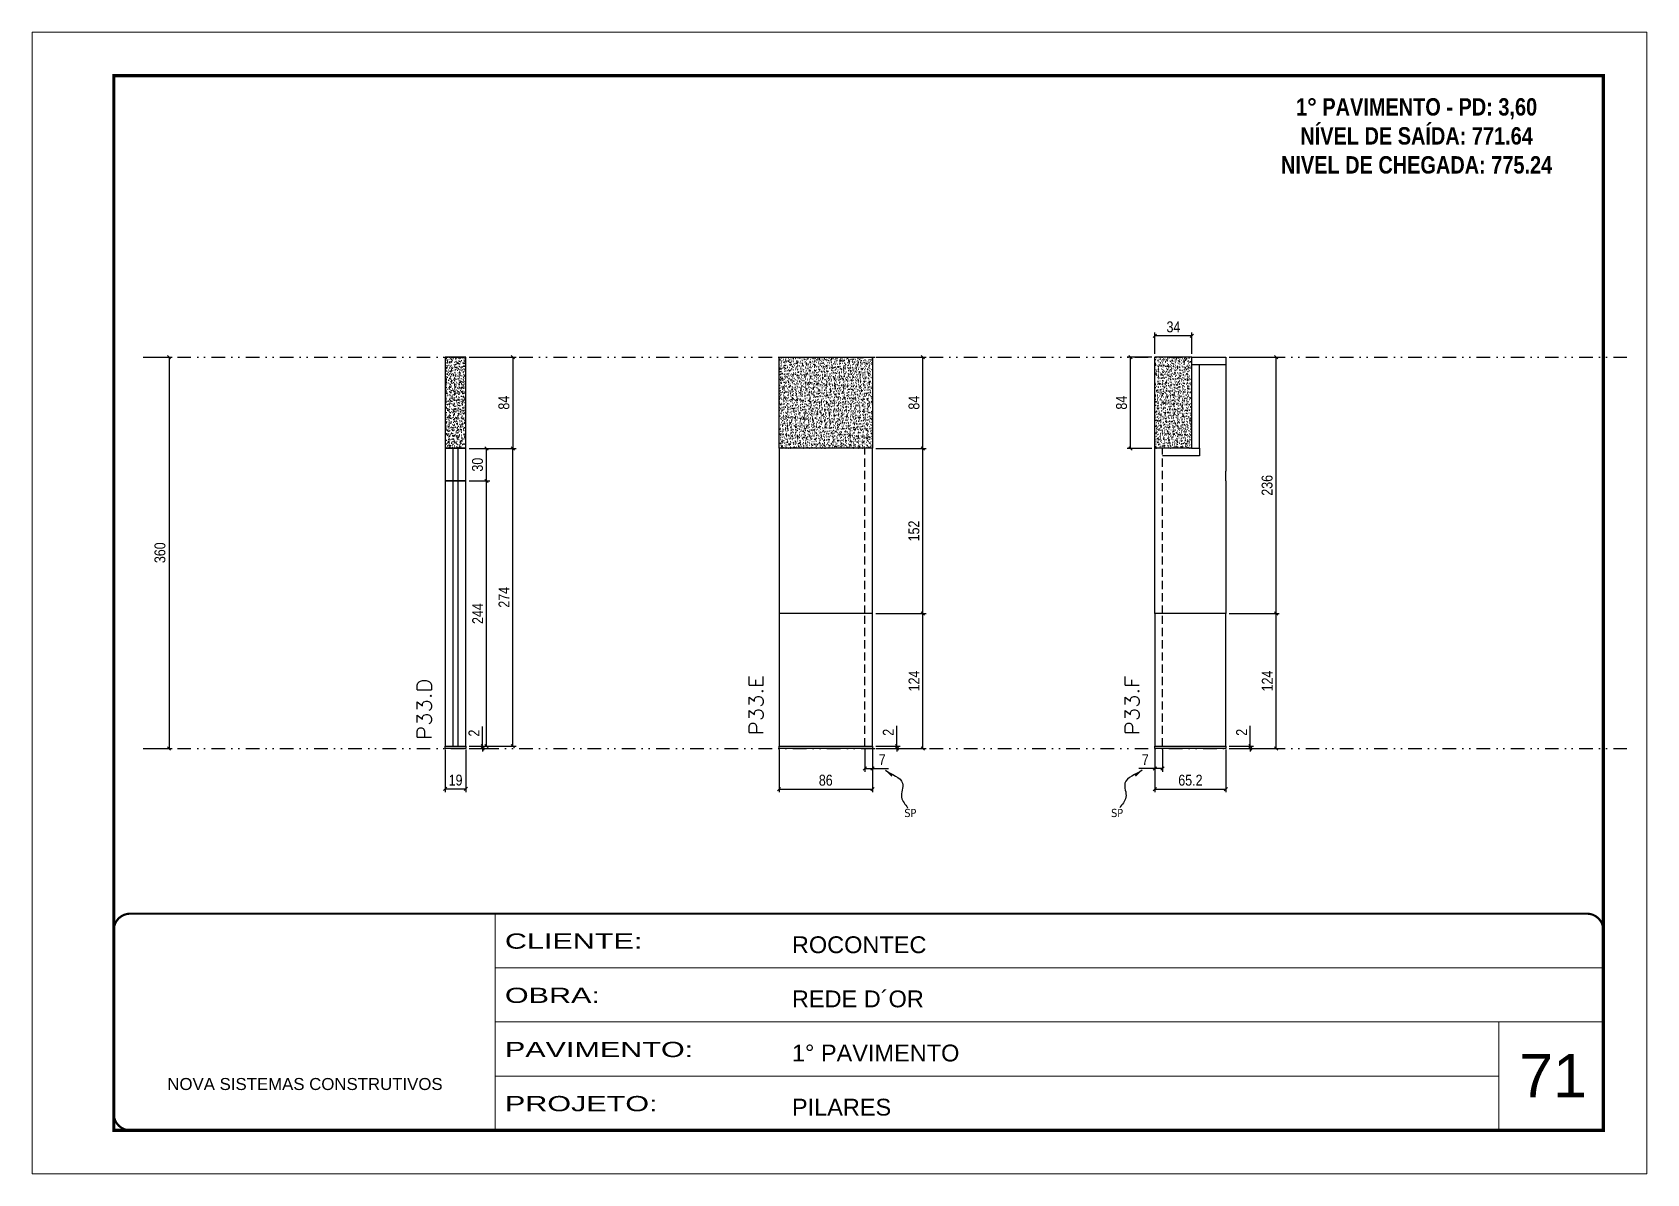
# Model space of a CAD drawing. Extents: x 2949 to 9203, y -16089 to 12527.
# Drawn here: x 6119 to 7604, y -8049 to -6999 of the extents above; entities that cross this region are included whole.
import ezdxf

# ---------------------------------------------------------------- set-up
doc = ezdxf.new("R2010")
doc.units = 0
for name, pattern in [('CONTINUO', [0]), ('DASHED', [0.75, 0.5, -0.25]), ('DIVIDE2', [0.625, 0.25, -0.125, 0, -0.125, 0, -0.125]), ('HIDDEN', [0.375, 0.25, -0.125])]:
    doc.linetypes.add(name, pattern=pattern)
for name, color, linetype, lineweight in [('CARIMBO', 255, 'Continuous', 9), ('Folhas', 255, 'Continuous', 9), ('SARRAFO DE PRESSAO', 251, 'DASHED', 9), ('Texto Seção', 7, 'Continuous', 15)]:
    doc.layers.add(name, color=color, linetype=linetype, lineweight=lineweight)
for name, color, linetype in [('COTA', 241, 'Continuous'), ('cotas', 4, 'Continuous'), ('NOMENCLATURA', 7, 'Continuous'), ('Nível', 160, 'Continuous'), ('Painéis', 200, 'Continuous'), ('SARR_2.2x7', 40, 'Continuous'), ('Sarrafo de Pressão', 42, 'HIDDEN'), ('texto', 7, 'Continuous')]:
    doc.layers.add(name, color=color, linetype=linetype)
doc.styles.add('ARIAL', font='arial.ttf')
doc.styles.add('COTA TECNICA', font='techl___.ttf', dxfattribs={"height": 10})
doc.styles.add('COTA TECNICA-50', font='techl___.ttf', dxfattribs={"height": 10})
doc.styles.add('REGUA-120', font='ROMANS.shx', dxfattribs={"height": 15})
doc.styles.add('ROMANC', font='techb___.ttf', dxfattribs={"height": 2.5})
doc.styles.get("Standard").update_dxf_attribs({"font": 'arial.ttf'})
doc.styles.add('Tecnologia', font='')
doc.styles.get('Tecnologia').set_extended_font_data('Forgotten Futurist')
doc.dimstyles.new('COTA PAINEL-50', dxfattribs={"dimtxt": 10, "dimasz": 3, "dimexe": 3, "dimexo": 3, "dimgap": 3, "dimtad": 1, "dimdec": 1, "dimzin": 12, "dimdsep": 46, "dimtxsty": 'COTA TECNICA-50', "dimblk1": 'OBLIQUE', "dimblk2": 'OBLIQUE', "dimsah": 1, "dimcen": 0.9, "dimclrd": 4, "dimclre": 4, "dimclrt": 240, "dimadec": 1, "dimazin": 3, "dimtfac": 1, "dimtdec": 1, "dimtmove": 0, "dimatfit": 3, "dimfxl": 1, "dimtolj": 1, "dimtzin": 12, "dimarcsym": 0})
doc.dimstyles.new('PAINEL', dxfattribs={"dimtxt": 10, "dimasz": 3, "dimexe": 3, "dimexo": 3, "dimgap": 3, "dimtad": 1, "dimdec": 1, "dimzin": 12, "dimdsep": 46, "dimtxsty": 'COTA TECNICA', "dimblk1": 'OBLIQUE', "dimblk2": 'OBLIQUE', "dimsah": 1, "dimcen": 0.9, "dimclrd": 4, "dimclre": 4, "dimclrt": 240, "dimadec": 1, "dimazin": 3, "dimtfac": 1, "dimtdec": 1, "dimtmove": 0, "dimatfit": 3, "dimfxl": 1, "dimtolj": 1, "dimtzin": 12, "dimarcsym": 0})
doc.dimstyles.get("Standard").update_dxf_attribs({"dimtxt": 0.18, "dimasz": 0.18, "dimexe": 0.18, "dimexo": 0.0625, "dimgap": 0.09, "dimtad": 0, "dimtih": 1, "dimtoh": 1, "dimdec": 4, "dimzin": 0, "dimdsep": 46, "dimtxsty": 'Standard', "dimcen": 0.09, "dimadec": 0, "dimazin": 0, "dimtfac": 1, "dimtdec": 4, "dimtofl": 0, "dimtmove": 0, "dimatfit": 3, "dimfxl": 1, "dimtolj": 1, "dimtzin": 0, "dimarcsym": 0})

msp = doc.modelspace()

# ---------------------------------------------------------------- texts
at = {"layer": 'CARIMBO', "style": 'ARIAL'}
msp.add_text('71', height=40, dxfattribs=at).set_placement((7486.89, -7978.9))
at = {"layer": 'NOMENCLATURA', "color": 2, "insert": (7392.36, -7032.98), "char_height": 16, "attachment_point": 2, "style": 'ROMANC'}
msp.add_mtext_dynamic_manual_height_columns('\\P1° PAVIMENTO - PD: 3,60\\PNÍVEL DE SAÍDA: 771.64\\PNIVEL DE CHEGADA: 775.24', width=300.2766, gutter_width=1, heights=[0], dxfattribs=at)
at = {"layer": 'texto', "color": 0, "char_height": 7.5, "attachment_point": 5}
for insert in [(6926.68, -7717.25), (7116.88, -7717.25)]:
    msp.add_mtext('{\\fTahoma|b0|i0|c0|p34;\\C4;SP}', dxfattribs=dict(at, insert=insert))
at = {"layer": 'Texto Seção', "style": 'REGUA-120', "width": 1.1}
for s, p in [('P33.D', (6486.14, -7649.86)), ('P33.E', (6791.44, -7645.7)), ('P33.F', (7137.19, -7645.7))]:
    msp.add_text(s, height=13, rotation=90, dxfattribs=at).set_placement(p)

# ---------------------------------------------------------------- blocks, each defined once
blk = doc.blocks.new('9999999999')
at = {"color": 30, "linetype": 'CONTINUO'}
for p, q in [((98564.6, 34230.2), (98564.6, 34429.4)), ((98564.6, 34379.6), (99584, 34379.6)), ((98564.6, 34329.8), (99488, 34329.8)), ((99584, 34329.8), (99488, 34329.8)), ((99488, 34329.8), (99488, 34230.2)), ((98564.6, 34280), (99488, 34280))]:
    blk.add_line(p, q, dxfattribs=at)
at = {"color": 30, "linetype": 'CONTINUO', "const_width": 2}
blk.add_lwpolyline([(99584, 34230.2), (99584, 34414.4, 0.414214), (99569, 34429.4), (98229, 34429.4, 0.414214), (98214, 34414.4), (98214, 34245.2, 0.414214), (98229, 34230.2), (99584, 34230.2)], format="xyb", dxfattribs=at)
at = {"layer": 'Folhas'}
blk.add_lwpolyline([(98139, 34190.2), (99624, 34190.2), (99624, 35240.2), (98139, 35240.2)], close=True, dxfattribs=at)
at = {"layer": 'Folhas', "color": 30, "const_width": 3}
blk.add_lwpolyline([(98214, 34230.2), (99584, 34230.2), (99584, 35200.2), (98214, 35200.2)], close=True, dxfattribs=at)
at = {"color": 7, "linetype": 'Continuous', "ltscale": 5, "style": 'ARIAL'}
for s, height, p in [('ROCONTEC', 15.48, (98837.7, 34393.1)), ('REDE D´OR', 15.48, (98837.7, 34343.3)), ('1° PAVIMENTO', 15.483, (98837.7, 34293.5)), ('NOVA SISTEMAS CONSTRUTIVOS', 11.059, (98263.2, 34267.2)), ('PILARES', 15.48, (98837.7, 34243.7))]:
    blk.add_text(s, height=height, dxfattribs=at).set_placement(p)
at = {"layer": 'Folhas', "color": 7, "style": 'Tecnologia', "width": 1.5}
for s, p in [('CLIENTE:', (98573.7, 34397.2)), ('OBRA:', (98573.7, 34347.3)), ('PAVIMENTO:', (98573.7, 34297.5)), ('PROJETO:', (98573.7, 34247.7))]:
    blk.add_text(s, height=14, dxfattribs=at).set_placement(p)
blk = doc.blocks.new('_Oblique')
at = {"color": 0, "linetype": 'ByBlock', "lineweight": -2}
blk.add_line((-0.5, -0.5), (0.5, 0.5), dxfattribs=at)
blk = doc.blocks.new('*D2762')
at = {"layer": 'cotas', "color": 4, "linetype": 'ByBlock', "lineweight": -2, "transparency": 16777216}
for p, q in [((6224, -7297.8), (6247.8, -7297.8)), ((6244.8, -7297.8), (6244.8, -7657.8)), ((6224, -7657.8), (6247.8, -7657.8))]:
    blk.add_line(p, q, dxfattribs=at)
at = {"layer": 'Defpoints', "color": 0, "linetype": 'ByBlock', "transparency": 16777216}
for p in [(6221, -7297.8), (6221, -7657.8), (6244.8, -7657.8)]:
    blk.add_point(p, dxfattribs=at)
at = {"layer": 'cotas', "color": 4, "linetype": 'ByBlock', "lineweight": -2, "transparency": 16777216, "xscale": 3, "yscale": 3, "zscale": 3}
for p, rotation in [((6244.8, -7297.8), 90), ((6244.8, -7657.8), 270)]:
    blk.add_blockref('_Oblique', p, dxfattribs=dict(at, rotation=rotation))
at = {"layer": 'cotas', "color": 240, "linetype": 'ByBlock', "transparency": 16777216, "insert": (6236.5, -7477.8), "char_height": 10, "attachment_point": 5, "rotation": 90, "style": 'COTA TECNICA'}
blk.add_mtext('\\A1;360', dxfattribs=at)
blk = doc.blocks.new('*D2734')
at = {"layer": 'COTA', "color": 4, "lineweight": -2, "transparency": 16777216}
for p, q in [((7151.7, -7658.8), (7151.7, -7698.2)), ((7216.9, -7658.8), (7216.9, -7698.2)), ((7151.7, -7695.2), (7216.9, -7695.2))]:
    blk.add_line(p, q, dxfattribs=at)
at = {"layer": 'Defpoints', "color": 0, "transparency": 16777216}
for p in [(7151.7, -7655.8), (7216.9, -7655.8), (7216.9, -7695.2)]:
    blk.add_point(p, dxfattribs=at)
at = {"layer": 'COTA', "color": 4, "lineweight": -2, "transparency": 16777216, "xscale": 3, "yscale": 3, "zscale": 3, "rotation": 180}
blk.add_blockref('_Oblique', (7151.7, -7695.2), dxfattribs=at)
at = {"layer": 'COTA', "color": 4, "lineweight": -2, "transparency": 16777216, "xscale": 3, "yscale": 3, "zscale": 3}
blk.add_blockref('_Oblique', (7216.9, -7695.2), dxfattribs=at)
at = {"layer": 'COTA', "color": 240, "transparency": 16777216, "insert": (7184.3, -7687.1), "char_height": 10, "attachment_point": 5, "style": 'COTA TECNICA'}
blk.add_mtext('\\A1;65.2', dxfattribs=at)
blk = doc.blocks.new('*D2735')
at = {"layer": 'COTA', "color": 4, "lineweight": -2, "transparency": 16777216}
for p, q in [((7219.9, -7297.8), (7266.1, -7297.8)), ((7263.1, -7533.8), (7263.1, -7297.8)), ((7219.9, -7533.8), (7266.1, -7533.8))]:
    blk.add_line(p, q, dxfattribs=at)
at = {"layer": 'Defpoints', "color": 0, "transparency": 16777216}
for p in [(7216.9, -7297.8), (7263.1, -7297.8), (7216.9, -7533.8)]:
    blk.add_point(p, dxfattribs=at)
at = {"layer": 'COTA', "color": 4, "lineweight": -2, "transparency": 16777216, "xscale": 3, "yscale": 3, "zscale": 3}
for p, rotation in [((7263.1, -7297.8), 90), ((7263.1, -7533.8), 270)]:
    blk.add_blockref('_Oblique', p, dxfattribs=dict(at, rotation=rotation))
at = {"layer": 'COTA', "color": 240, "transparency": 16777216, "insert": (7254.9, -7415.8), "char_height": 10, "attachment_point": 5, "rotation": 90, "style": 'COTA TECNICA'}
blk.add_mtext('\\A1;236', dxfattribs=at)
blk = doc.blocks.new('*D2736')
at = {"layer": 'COTA', "color": 4, "lineweight": -2, "transparency": 16777216}
for p, q in [((7151.7, -7660.8), (7151.7, -7679.3)), ((7158.7, -7658.8), (7158.7, -7679.3)), ((7151.7, -7676.3), (7136.9, -7676.3)), ((7158.7, -7676.3), (7151.7, -7676.3))]:
    blk.add_line(p, q, dxfattribs=at)
at = {"layer": 'Defpoints', "color": 0, "transparency": 16777216}
for p in [(7151.7, -7657.8), (7158.7, -7655.8), (7151.7, -7676.3)]:
    blk.add_point(p, dxfattribs=at)
at = {"layer": 'COTA', "color": 4, "lineweight": -2, "transparency": 16777216, "xscale": 3, "yscale": 3, "zscale": 3, "rotation": 180}
blk.add_blockref('_Oblique', (7151.7, -7676.3), dxfattribs=at)
at = {"layer": 'COTA', "color": 4, "lineweight": -2, "transparency": 16777216, "xscale": 3, "yscale": 3, "zscale": 3}
blk.add_blockref('_Oblique', (7158.7, -7676.3), dxfattribs=at)
at = {"layer": 'COTA', "color": 240, "transparency": 16777216, "insert": (7142.8, -7668.2), "char_height": 10, "attachment_point": 5, "style": 'COTA TECNICA-50'}
blk.add_mtext('\\A1;7', dxfattribs=at)
blk = doc.blocks.new('*D2737')
at = {"layer": 'COTA', "color": 4, "lineweight": -2, "transparency": 16777216}
for p, q in [((7219.9, -7533.8), (7266.1, -7533.8)), ((7263.1, -7657.8), (7263.1, -7533.8)), ((7219.9, -7657.8), (7266.1, -7657.8))]:
    blk.add_line(p, q, dxfattribs=at)
at = {"layer": 'Defpoints', "color": 0, "transparency": 16777216}
for p in [(7216.9, -7533.8), (7263.1, -7533.8), (7216.9, -7657.8)]:
    blk.add_point(p, dxfattribs=at)
at = {"layer": 'COTA', "color": 4, "lineweight": -2, "transparency": 16777216, "xscale": 3, "yscale": 3, "zscale": 3}
for p, rotation in [((7263.1, -7533.8), 90), ((7263.1, -7657.8), 270)]:
    blk.add_blockref('_Oblique', p, dxfattribs=dict(at, rotation=rotation))
at = {"layer": 'COTA', "color": 240, "transparency": 16777216, "insert": (7255, -7595.8), "char_height": 10, "attachment_point": 5, "rotation": 90, "style": 'COTA TECNICA-50'}
blk.add_mtext('\\A1;124', dxfattribs=at)
blk = doc.blocks.new('*D2738')
at = {"layer": 'COTA', "color": 4, "lineweight": -2, "transparency": 16777216}
for p, q in [((7239.4, -7655.8), (7239.4, -7637)), ((7219.9, -7655.8), (7242.4, -7655.8)), ((7219.9, -7657.8), (7242.4, -7657.8)), ((7239.4, -7657.8), (7239.4, -7655.8)), ((7239.4, -7657.8), (7239.4, -7660.8))]:
    blk.add_line(p, q, dxfattribs=at)
at = {"layer": 'Defpoints', "color": 0, "transparency": 16777216}
for p in [(7216.9, -7655.8), (7216.9, -7657.8), (7239.4, -7657.8)]:
    blk.add_point(p, dxfattribs=at)
at = {"layer": 'COTA', "color": 4, "lineweight": -2, "transparency": 16777216, "xscale": 3, "yscale": 3, "zscale": 3}
for p, rotation in [((7239.4, -7655.8), 270), ((7239.4, -7657.8), 90)]:
    blk.add_blockref('_Oblique', p, dxfattribs=dict(at, rotation=rotation))
at = {"layer": 'COTA', "color": 240, "transparency": 16777216, "insert": (7231.4, -7643), "char_height": 10, "attachment_point": 5, "rotation": 90, "style": 'COTA TECNICA-50'}
blk.add_mtext('\\A1;2', dxfattribs=at)
blk = doc.blocks.new('*D2739')
at = {"layer": 'COTA', "color": 4, "lineweight": -2, "transparency": 16777216}
for p, q in [((6805.9, -7658.8), (6805.9, -7698.2)), ((6891.9, -7658.8), (6891.9, -7698.2)), ((6805.9, -7695.2), (6891.9, -7695.2))]:
    blk.add_line(p, q, dxfattribs=at)
at = {"layer": 'Defpoints', "color": 0, "transparency": 16777216}
for p in [(6805.9, -7655.8), (6891.9, -7655.8), (6891.9, -7695.2)]:
    blk.add_point(p, dxfattribs=at)
at = {"layer": 'COTA', "color": 4, "lineweight": -2, "transparency": 16777216, "xscale": 3, "yscale": 3, "zscale": 3, "rotation": 180}
blk.add_blockref('_Oblique', (6805.9, -7695.2), dxfattribs=at)
at = {"layer": 'COTA', "color": 4, "lineweight": -2, "transparency": 16777216, "xscale": 3, "yscale": 3, "zscale": 3}
blk.add_blockref('_Oblique', (6891.9, -7695.2), dxfattribs=at)
at = {"layer": 'COTA', "color": 240, "transparency": 16777216, "insert": (6848.9, -7687.1), "char_height": 10, "attachment_point": 5, "style": 'COTA TECNICA'}
blk.add_mtext('\\A1;86', dxfattribs=at)
blk = doc.blocks.new('*D2740')
at = {"layer": 'COTA', "color": 4, "lineweight": -2, "transparency": 16777216}
for p, q in [((6884.9, -7658.8), (6884.9, -7679.3)), ((6891.9, -7660.8), (6891.9, -7679.3)), ((6884.9, -7676.3), (6891.9, -7676.3)), ((6891.9, -7676.3), (6906.6, -7676.3))]:
    blk.add_line(p, q, dxfattribs=at)
at = {"layer": 'Defpoints', "color": 0, "transparency": 16777216}
for p in [(6884.9, -7655.8), (6891.9, -7657.8), (6891.9, -7676.3)]:
    blk.add_point(p, dxfattribs=at)
at = {"layer": 'COTA', "color": 4, "lineweight": -2, "transparency": 16777216, "xscale": 3, "yscale": 3, "zscale": 3, "rotation": 180}
blk.add_blockref('_Oblique', (6884.9, -7676.3), dxfattribs=at)
at = {"layer": 'COTA', "color": 4, "lineweight": -2, "transparency": 16777216, "xscale": 3, "yscale": 3, "zscale": 3}
blk.add_blockref('_Oblique', (6891.9, -7676.3), dxfattribs=at)
at = {"layer": 'COTA', "color": 240, "transparency": 16777216, "insert": (6900.8, -7668.2), "char_height": 10, "attachment_point": 5, "style": 'COTA TECNICA-50'}
blk.add_mtext('\\A1;7', dxfattribs=at)
blk = doc.blocks.new('*D2741')
at = {"layer": 'COTA', "color": 4, "lineweight": -2, "transparency": 16777216}
for p, q in [((6894.9, -7533.8), (6941.1, -7533.8)), ((6938.1, -7657.8), (6938.1, -7533.8)), ((6894.9, -7657.8), (6941.1, -7657.8))]:
    blk.add_line(p, q, dxfattribs=at)
at = {"layer": 'Defpoints', "color": 0, "transparency": 16777216}
for p in [(6891.9, -7533.8), (6938.1, -7533.8), (6891.9, -7657.8)]:
    blk.add_point(p, dxfattribs=at)
at = {"layer": 'COTA', "color": 4, "lineweight": -2, "transparency": 16777216, "xscale": 3, "yscale": 3, "zscale": 3}
for p, rotation in [((6938.1, -7533.8), 90), ((6938.1, -7657.8), 270)]:
    blk.add_blockref('_Oblique', p, dxfattribs=dict(at, rotation=rotation))
at = {"layer": 'COTA', "color": 240, "transparency": 16777216, "insert": (6930.1, -7595.8), "char_height": 10, "attachment_point": 5, "rotation": 90, "style": 'COTA TECNICA-50'}
blk.add_mtext('\\A1;124', dxfattribs=at)
blk = doc.blocks.new('*D2742')
at = {"layer": 'COTA', "color": 4, "lineweight": -2, "transparency": 16777216}
for p, q in [((6914.4, -7655.8), (6914.4, -7637)), ((6894.9, -7655.8), (6917.4, -7655.8)), ((6894.9, -7657.8), (6917.4, -7657.8)), ((6914.4, -7657.8), (6914.4, -7655.8)), ((6914.4, -7657.8), (6914.4, -7660.8))]:
    blk.add_line(p, q, dxfattribs=at)
at = {"layer": 'Defpoints', "color": 0, "transparency": 16777216}
for p in [(6891.9, -7655.8), (6891.9, -7657.8), (6914.4, -7657.8)]:
    blk.add_point(p, dxfattribs=at)
at = {"layer": 'COTA', "color": 4, "lineweight": -2, "transparency": 16777216, "xscale": 3, "yscale": 3, "zscale": 3}
for p, rotation in [((6914.4, -7655.8), 270), ((6914.4, -7657.8), 90)]:
    blk.add_blockref('_Oblique', p, dxfattribs=dict(at, rotation=rotation))
at = {"layer": 'COTA', "color": 240, "transparency": 16777216, "insert": (6906.4, -7643), "char_height": 10, "attachment_point": 5, "rotation": 90, "style": 'COTA TECNICA-50'}
blk.add_mtext('\\A1;2', dxfattribs=at)
blk = doc.blocks.new('*D2743')
at = {"layer": 'COTA', "color": 4, "linetype": 'ByBlock', "lineweight": -2, "transparency": 16777216}
for p, q in [((7148.7, -7297.8), (7126.1, -7297.8)), ((7129.1, -7381.8), (7129.1, -7297.8)), ((7148.7, -7381.8), (7126.1, -7381.8))]:
    blk.add_line(p, q, dxfattribs=at)
at = {"layer": 'Defpoints', "color": 0, "linetype": 'ByBlock', "transparency": 16777216}
for p in [(7129.1, -7297.8), (7151.7, -7297.8), (7151.7, -7381.8)]:
    blk.add_point(p, dxfattribs=at)
at = {"layer": 'COTA', "color": 4, "linetype": 'ByBlock', "lineweight": -2, "transparency": 16777216, "xscale": 3, "yscale": 3, "zscale": 3}
for p, rotation in [((7129.1, -7297.8), 90), ((7129.1, -7381.8), 270)]:
    blk.add_blockref('_Oblique', p, dxfattribs=dict(at, rotation=rotation))
at = {"layer": 'COTA', "color": 240, "linetype": 'ByBlock', "transparency": 16777216, "insert": (7121, -7339.8), "char_height": 10, "attachment_point": 5, "rotation": 90, "style": 'COTA TECNICA'}
blk.add_mtext('\\A1;84', dxfattribs=at)
blk = doc.blocks.new('*D2746')
at = {"layer": 'COTA', "color": 4, "linetype": 'ByBlock', "lineweight": -2, "transparency": 16777216}
for p, q in [((6894.9, -7381.8), (6941.1, -7381.8)), ((6938.1, -7533.8), (6938.1, -7381.8)), ((6894.9, -7533.8), (6941.1, -7533.8))]:
    blk.add_line(p, q, dxfattribs=at)
at = {"layer": 'Defpoints', "color": 0, "linetype": 'ByBlock', "transparency": 16777216}
for p in [(6891.9, -7381.8), (6938.1, -7381.8), (6891.9, -7533.8)]:
    blk.add_point(p, dxfattribs=at)
at = {"layer": 'COTA', "color": 4, "linetype": 'ByBlock', "lineweight": -2, "transparency": 16777216, "xscale": 3, "yscale": 3, "zscale": 3}
for p, rotation in [((6938.1, -7381.8), 90), ((6938.1, -7533.8), 270)]:
    blk.add_blockref('_Oblique', p, dxfattribs=dict(at, rotation=rotation))
at = {"layer": 'COTA', "color": 240, "linetype": 'ByBlock', "transparency": 16777216, "insert": (6930, -7457.8), "char_height": 10, "attachment_point": 5, "rotation": 90, "style": 'COTA TECNICA'}
blk.add_mtext('\\A1;152', dxfattribs=at)
blk = doc.blocks.new('*D2763')
at = {"layer": 'COTA', "color": 4, "linetype": 'ByBlock', "lineweight": -2, "transparency": 16777216}
for p, q in [((7151.7, -7294.8), (7151.7, -7275.3)), ((7185.7, -7294.8), (7185.7, -7275.3)), ((7185.7, -7278.3), (7151.7, -7278.3))]:
    blk.add_line(p, q, dxfattribs=at)
at = {"layer": 'Defpoints', "color": 0, "linetype": 'ByBlock', "transparency": 16777216}
for p in [(7151.7, -7278.3), (7151.7, -7297.8), (7185.7, -7297.8)]:
    blk.add_point(p, dxfattribs=at)
at = {"layer": 'COTA', "color": 4, "linetype": 'ByBlock', "lineweight": -2, "transparency": 16777216, "xscale": 3, "yscale": 3, "zscale": 3, "rotation": 180}
blk.add_blockref('_Oblique', (7151.7, -7278.3), dxfattribs=at)
at = {"layer": 'COTA', "color": 4, "linetype": 'ByBlock', "lineweight": -2, "transparency": 16777216, "xscale": 3, "yscale": 3, "zscale": 3}
blk.add_blockref('_Oblique', (7185.7, -7278.3), dxfattribs=at)
at = {"layer": 'COTA', "color": 240, "linetype": 'ByBlock', "transparency": 16777216, "insert": (7168.7, -7270.1), "char_height": 10, "attachment_point": 5, "style": 'COTA TECNICA'}
blk.add_mtext('\\A1;34', dxfattribs=at)
blk = doc.blocks.new('*D2769')
at = {"layer": 'COTA', "color": 4, "lineweight": -2, "transparency": 16777216}
for p, q in [((6498.9, -7658.8), (6498.9, -7698.1)), ((6517.9, -7658.8), (6517.9, -7698.1)), ((6498.9, -7695.1), (6517.9, -7695.1))]:
    blk.add_line(p, q, dxfattribs=at)
at = {"layer": 'Defpoints', "color": 0, "transparency": 16777216}
for p in [(6498.9, -7655.8), (6517.9, -7655.8), (6517.9, -7695.1)]:
    blk.add_point(p, dxfattribs=at)
at = {"layer": 'COTA', "color": 4, "lineweight": -2, "transparency": 16777216, "xscale": 3, "yscale": 3, "zscale": 3, "rotation": 180}
blk.add_blockref('_Oblique', (6498.9, -7695.1), dxfattribs=at)
at = {"layer": 'COTA', "color": 4, "lineweight": -2, "transparency": 16777216, "xscale": 3, "yscale": 3, "zscale": 3}
blk.add_blockref('_Oblique', (6517.9, -7695.1), dxfattribs=at)
at = {"layer": 'COTA', "color": 240, "transparency": 16777216, "insert": (6508.4, -7687), "char_height": 10, "attachment_point": 5, "style": 'COTA TECNICA'}
blk.add_mtext('\\A1;19', dxfattribs=at)
blk = doc.blocks.new('*D2770')
at = {"layer": 'COTA', "color": 4, "lineweight": -2, "transparency": 16777216}
for p, q in [((6533.3, -7655.8), (6533.3, -7637.6)), ((6520.9, -7655.8), (6536.3, -7655.8)), ((6520.9, -7657.8), (6536.3, -7657.8)), ((6533.3, -7657.8), (6533.3, -7655.8)), ((6533.3, -7657.8), (6533.3, -7660.8))]:
    blk.add_line(p, q, dxfattribs=at)
at = {"layer": 'Defpoints', "color": 0, "transparency": 16777216}
for p in [(6517.9, -7655.8), (6517.9, -7657.8), (6533.3, -7655.8)]:
    blk.add_point(p, dxfattribs=at)
at = {"layer": 'COTA', "color": 4, "lineweight": -2, "transparency": 16777216, "xscale": 3, "yscale": 3, "zscale": 3}
for p, rotation in [((6533.3, -7655.8), 270), ((6533.3, -7657.8), 90)]:
    blk.add_blockref('_Oblique', p, dxfattribs=dict(at, rotation=rotation))
at = {"layer": 'COTA', "color": 240, "transparency": 16777216, "insert": (6525.3, -7643.7), "char_height": 10, "attachment_point": 5, "rotation": 90, "style": 'COTA TECNICA-50'}
blk.add_mtext('\\A1;2', dxfattribs=at)
blk = doc.blocks.new('*D2772')
at = {"layer": 'COTA', "color": 4, "linetype": 'ByBlock', "lineweight": -2, "transparency": 16777216}
for p, q in [((6520.9, -7297.8), (6564, -7297.8)), ((6561, -7297.8), (6561, -7381.8)), ((6520.9, -7381.8), (6564, -7381.8))]:
    blk.add_line(p, q, dxfattribs=at)
at = {"layer": 'Defpoints', "color": 0, "linetype": 'ByBlock', "transparency": 16777216}
for p in [(6517.9, -7297.8), (6517.9, -7381.8), (6561, -7381.8)]:
    blk.add_point(p, dxfattribs=at)
at = {"layer": 'COTA', "color": 4, "linetype": 'ByBlock', "lineweight": -2, "transparency": 16777216, "xscale": 3, "yscale": 3, "zscale": 3}
for p, rotation in [((6561, -7297.8), 90), ((6561, -7381.8), 270)]:
    blk.add_blockref('_Oblique', p, dxfattribs=dict(at, rotation=rotation))
at = {"layer": 'COTA', "color": 240, "linetype": 'ByBlock', "transparency": 16777216, "insert": (6552.9, -7339.8), "char_height": 10, "attachment_point": 5, "rotation": 90, "style": 'COTA TECNICA'}
blk.add_mtext('\\A1;84', dxfattribs=at)
blk = doc.blocks.new('*D2773')
at = {"layer": 'COTA', "color": 4, "linetype": 'ByBlock', "lineweight": -2, "transparency": 16777216}
for p, q in [((6520.9, -7381.8), (6564, -7381.8)), ((6561, -7655.8), (6561, -7381.8)), ((6520.9, -7655.8), (6564, -7655.8))]:
    blk.add_line(p, q, dxfattribs=at)
at = {"layer": 'Defpoints', "color": 0, "linetype": 'ByBlock', "transparency": 16777216}
for p in [(6517.9, -7381.8), (6561, -7381.8), (6517.9, -7655.8)]:
    blk.add_point(p, dxfattribs=at)
at = {"layer": 'COTA', "color": 4, "linetype": 'ByBlock', "lineweight": -2, "transparency": 16777216, "xscale": 3, "yscale": 3, "zscale": 3}
for p, rotation in [((6561, -7381.8), 90), ((6561, -7655.8), 270)]:
    blk.add_blockref('_Oblique', p, dxfattribs=dict(at, rotation=rotation))
at = {"layer": 'COTA', "color": 240, "linetype": 'ByBlock', "transparency": 16777216, "insert": (6552.9, -7518.8), "char_height": 10, "attachment_point": 5, "rotation": 90, "style": 'COTA TECNICA'}
blk.add_mtext('\\A1;274', dxfattribs=at)
blk = doc.blocks.new('*D2774')
at = {"layer": 'COTA', "color": 4, "linetype": 'ByBlock', "lineweight": -2, "transparency": 16777216}
for p, q in [((6520.9, -7411.8), (6539.8, -7411.8)), ((6536.8, -7655.8), (6536.8, -7411.8)), ((6520.9, -7655.8), (6539.8, -7655.8))]:
    blk.add_line(p, q, dxfattribs=at)
at = {"layer": 'Defpoints', "color": 0, "linetype": 'ByBlock', "transparency": 16777216}
for p in [(6517.9, -7411.8), (6536.8, -7411.8), (6517.9, -7655.8)]:
    blk.add_point(p, dxfattribs=at)
at = {"layer": 'COTA', "color": 4, "linetype": 'ByBlock', "lineweight": -2, "transparency": 16777216, "xscale": 3, "yscale": 3, "zscale": 3}
for p, rotation in [((6536.8, -7411.8), 90), ((6536.8, -7655.8), 270)]:
    blk.add_blockref('_Oblique', p, dxfattribs=dict(at, rotation=rotation))
at = {"layer": 'COTA', "color": 240, "linetype": 'ByBlock', "transparency": 16777216, "insert": (6528.7, -7533.8), "char_height": 10, "attachment_point": 5, "rotation": 90, "style": 'COTA TECNICA'}
blk.add_mtext('\\A1;244', dxfattribs=at)
blk = doc.blocks.new('*D2771')
at = {"layer": 'COTA', "color": 4, "linetype": 'ByBlock', "lineweight": -2, "transparency": 16777216}
for p, q in [((6520.9, -7381.8), (6539.8, -7381.8)), ((6536.8, -7411.8), (6536.8, -7381.8)), ((6520.9, -7411.8), (6539.8, -7411.8))]:
    blk.add_line(p, q, dxfattribs=at)
at = {"layer": 'Defpoints', "color": 0, "linetype": 'ByBlock', "transparency": 16777216}
for p in [(6517.9, -7381.8), (6536.8, -7381.8), (6517.9, -7411.8)]:
    blk.add_point(p, dxfattribs=at)
at = {"layer": 'COTA', "color": 4, "linetype": 'ByBlock', "lineweight": -2, "transparency": 16777216, "xscale": 3, "yscale": 3, "zscale": 3}
for p, rotation in [((6536.8, -7381.8), 90), ((6536.8, -7411.8), 270)]:
    blk.add_blockref('_Oblique', p, dxfattribs=dict(at, rotation=rotation))
at = {"layer": 'COTA', "color": 240, "linetype": 'ByBlock', "transparency": 16777216, "insert": (6528.6, -7396.8), "char_height": 10, "attachment_point": 5, "rotation": 90, "style": 'COTA TECNICA'}
blk.add_mtext('\\A1;30', dxfattribs=at)
blk = doc.blocks.new('*D2781')
at = {"layer": 'COTA', "color": 4, "lineweight": -2, "transparency": 16777216}
for p, q in [((6894.9, -7297.8), (6941.1, -7297.8)), ((6938.1, -7381.8), (6938.1, -7297.8)), ((6894.9, -7381.8), (6941.1, -7381.8))]:
    blk.add_line(p, q, dxfattribs=at)
at = {"layer": 'Defpoints', "color": 0, "transparency": 16777216}
for p in [(6891.9, -7297.8), (6938.1, -7297.8), (6891.9, -7381.8)]:
    blk.add_point(p, dxfattribs=at)
at = {"layer": 'COTA', "color": 4, "lineweight": -2, "transparency": 16777216, "xscale": 3, "yscale": 3, "zscale": 3}
for p, rotation in [((6938.1, -7297.8), 90), ((6938.1, -7381.8), 270)]:
    blk.add_blockref('_Oblique', p, dxfattribs=dict(at, rotation=rotation))
at = {"layer": 'COTA', "color": 240, "transparency": 16777216, "insert": (6930.1, -7339.8), "char_height": 10, "attachment_point": 5, "rotation": 90, "style": 'COTA TECNICA-50'}
blk.add_mtext('\\A1;84', dxfattribs=at)

# ---------------------------------------------------------------- dimensions: what is measured, and where the dimension line sits
at = {"layer": 'COTA', "linetype": 'ByBlock'}
for base, p1, p2, angle, picture, middle in [((7151.65, -7278.34), (7185.65, -7297.76), (7151.65, -7297.76), 180, '*D2763', (7168.65, -7270.12)), ((6560.99, -7381.76), (6517.91, -7297.76), (6517.91, -7381.76), 90, '*D2772', (6552.9, -7339.76)), ((7129.13, -7297.76), (7151.65, -7381.76), (7151.65, -7297.76), 90, '*D2743', (7121.03, -7339.76)), ((6560.99, -7381.76), (6517.91, -7655.76), (6517.91, -7381.76), 90, '*D2773', (6552.92, -7518.76)), ((6536.81, -7381.76), (6517.91, -7411.76), (6517.91, -7381.76), 90, '*D2771', (6528.59, -7396.76)), ((6938.15, -7381.76), (6891.91, -7533.76), (6891.91, -7381.76), 90, '*D2746', (6930.04, -7457.76)), ((6536.81, -7411.76), (6517.91, -7655.76), (6517.91, -7411.76), 90, '*D2774', (6528.74, -7533.76))]:
    dim = msp.add_linear_dim(base=base, p1=p1, p2=p2, angle=angle, dimstyle='PAINEL', dxfattribs=at)
    dim.commit()
    dim.dimension.update_dxf_attribs({"geometry": picture, "text_midpoint": middle})
at = {"layer": 'COTA'}
for base, p1, p2, angle, picture, middle in [((6938.15, -7297.76), (6891.91, -7381.76), (6891.91, -7297.76), 90, '*D2781', (6930.05, -7339.76)), ((6938.15, -7533.76), (6891.91, -7657.76), (6891.91, -7533.76), 90, '*D2741', (6930.07, -7595.76)), ((7263.09, -7533.76), (7216.85, -7657.76), (7216.85, -7533.76), 90, '*D2737', (7255.02, -7595.76)), ((7151.65, -7676.27), (7158.65, -7655.76), (7151.65, -7657.76), 180, '*D2736', (7142.79, -7668.2))]:
    dim = msp.add_linear_dim(base=base, p1=p1, p2=p2, angle=angle, dimstyle='COTA PAINEL-50', dxfattribs=at)
    dim.commit()
    dim.dimension.update_dxf_attribs({"geometry": picture, "text_midpoint": middle})
dim = msp.add_linear_dim(base=(7263.09, -7297.76), p1=(7216.85, -7533.76), p2=(7216.85, -7297.76), angle=90, dimstyle='PAINEL', override={"dimarcsym": 2}, dxfattribs=at)
dim.commit()
dim.dimension.update_dxf_attribs({"geometry": '*D2735', "text_midpoint": (7263.09, -7415.76), "dimtype": 160})
for base, p1, p2, picture, middle in [((6533.28, -7655.76), (6517.91, -7657.76), (6517.91, -7655.76), '*D2770', (6533.28, -7643.7)), ((6914.43, -7657.76), (6891.91, -7655.76), (6891.91, -7657.76), '*D2742', (6914.43, -7643.01)), ((7239.38, -7657.76), (7216.85, -7655.76), (7216.85, -7657.76), '*D2738', (7239.38, -7643.01))]:
    dim = msp.add_linear_dim(base=base, p1=p1, p2=p2, angle=90, dimstyle='COTA PAINEL-50', dxfattribs=at)
    dim.commit()
    dim.dimension.update_dxf_attribs({"geometry": picture, "text_midpoint": middle, "dimtype": 160})
for base, p1, p2, picture, middle in [((6517.91, -7695.1), (6498.91, -7655.76), (6517.91, -7655.76), '*D2769', (6508.41, -7687.02)), ((6891.91, -7695.21), (6805.91, -7655.76), (6891.91, -7655.76), '*D2739', (6848.91, -7687.09)), ((7216.85, -7695.21), (7151.65, -7655.76), (7216.85, -7655.76), '*D2734', (7184.25, -7687.1))]:
    dim = msp.add_linear_dim(base=base, p1=p1, p2=p2, dimstyle='PAINEL', override={"dimarcsym": 2}, dxfattribs=at)
    dim.commit()
    dim.dimension.update_dxf_attribs({"geometry": picture, "text_midpoint": middle})
dim = msp.add_linear_dim(base=(6891.91, -7676.27), p1=(6884.91, -7655.76), p2=(6891.91, -7657.76), dimstyle='COTA PAINEL-50', dxfattribs=at)
dim.commit()
dim.dimension.update_dxf_attribs({"geometry": '*D2740', "text_midpoint": (6900.77, -7668.2)})
at = {"layer": 'cotas', "linetype": 'ByBlock'}
dim = msp.add_linear_dim(base=(6244.75, -7657.76), p1=(6221.03, -7297.76), p2=(6221.03, -7657.76), angle=90, dimstyle='PAINEL', dxfattribs=at)
dim.commit()
dim.dimension.update_dxf_attribs({"geometry": '*D2762', "text_midpoint": (6244.75, -7477.76), "dimtype": 160})

# ---------------------------------------------------------------- hatches: boundary and pattern name
at = {"layer": 'COTA', "linetype": 'ByBlock'}
h = msp.add_hatch(dxfattribs=at)
h.set_pattern_fill('AR-CONC', color=256, scale=0.03)
h.set_pattern_definition([(50, (-125392.7452, -41107.6722), (5.46554007, -0.47817257), [0.5715, -6.2865]), (355, (-125392.745, -41107.672), (-1.05730264, 5.73170536), [0.4572, -5.02921753]), (100.4514447, (-125392.29, -41107.712), (4.40823741, 5.25353256), [0.48570026, -5.34270734]), (46.1842, (-125392.745, -41106.148), (8.13237123, -1.26126984), [0.85725, -9.42975]), (96.6355576, (-125392.0676, -41106.253), (7.122124, 7.42278374), [0.7285507, -8.01406824]), (351.184151, (-125392.745, -41106.148), (7.122124, 7.42278374), [0.685799, -7.54379196]), (21, (-125391.9832, -41106.5292), (4.54843174, -3.06795595), [0.5715, -6.2865]), (326, (-125391.983, -41106.529), (1.85406085, 5.52563898), [0.4572, -5.0292]), (71.451445, (-125391.604, -41106.785), (6.40249258, 2.45768307), [0.48570026, -5.34269813]), (37.5, (-125392.7452, -41107.6722), (0.092658098, 2.536651166), [0, -4.96824, 0, -5.1054, 0, -5.04825]), (7.5, (-125392.7452, -41107.6722), (2.004589875, 3.005417245), [0, -2.91084, 0, -4.85394, 0, -1.92405]), (327.5, (-125394.4445, -41107.6722), (4.067717855, -0.17186232), [0, -1.905, 0, -5.9436, 0, -7.8867]), (317.5, (-125395.2065, -41107.6722), (4.44387544, 0.76279473), [0, -2.4765, 0, -3.94716, 0, -5.6007])])
h.paths.add_polyline_path([(6517.91, -7297.76), (6498.91, -7297.76), (6498.91, -7381.76), (6517.91, -7381.76)])
h = msp.add_hatch(dxfattribs=at)
h.set_pattern_fill('AR-CONC', color=256, scale=0.03)
h.set_pattern_definition([(50, (2113.7343, -3964.769), (5.46554, -0.4781726), [0.5715, -6.2865]), (355, (2113.7343, -3964.769), (-1.0573026, 5.7317054), [0.4572, -5.0292175]), (100.45144, (2114.19, -3964.809), (4.4082374, 5.2535326), [0.4857003, -5.3427073]), (46.1842, (2113.734, -3963.245), (8.132371, -1.26127), [0.85725, -9.42975]), (96.63556, (2114.412, -3963.35), (7.122124, 7.422784), [0.728551, -8.014068]), (351.18415, (2113.734, -3963.245), (7.122124, 7.422784), [0.685799, -7.543792]), (21, (2114.4963, -3963.626), (4.5484317, -3.067956), [0.5715, -6.2865]), (326, (2114.4963, -3963.626), (1.854061, 5.525639), [0.4572, -5.0292]), (71.45144, (2114.8753, -3963.882), (6.4024926, 2.457683), [0.4857003, -5.342698]), (37.5, (2113.7343, -3964.7692), (0.0926581, 2.53665117), [0, -4.96824, 0, -5.1054, 0, -5.04825]), (7.5, (2113.7343, -3964.7692), (2.0045899, 3.0054172), [0, -2.91084, 0, -4.85394, 0, -1.92405]), (327.5, (2112.035, -3964.7692), (4.06771786, -0.1718623), [0, -1.905, 0, -5.9436, 0, -7.8867]), (317.5, (2111.273, -3964.7692), (4.4438754, 0.7627947), [0, -2.4765, 0, -3.94716, 0, -5.6007])])
h.paths.add_polyline_path([(6805.91, -7381.76), (6891.91, -7381.76), (6891.91, -7297.76), (6805.91, -7297.76)])
h = msp.add_hatch(dxfattribs=at)
h.set_pattern_fill('AR-CONC', color=256, scale=0.03)
h.set_pattern_definition([(50, (-124139.149, -36522.372), (5.46554007, -0.47817257), [0.5715, -6.2865]), (355, (-124139.149, -36522.372), (-1.05730264, 5.73170536), [0.4572, -5.02921753]), (100.4514447, (-124138.6937, -36522.4117), (4.40823741, 5.25353256), [0.48570026, -5.34270734]), (46.1842, (-124139.149, -36520.848), (8.13237123, -1.26126984), [0.85725, -9.42975]), (96.6355576, (-124138.4714, -36520.953), (7.122124, 7.42278374), [0.7285507, -8.01406824]), (351.184151, (-124139.149, -36520.848), (7.122124, 7.42278374), [0.685799, -7.54379196]), (21, (-124138.387, -36521.229), (4.54843174, -3.06795595), [0.5715, -6.2865]), (326, (-124138.387, -36521.229), (1.85406085, 5.52563898), [0.4572, -5.0292]), (71.451445, (-124138.008, -36521.4845), (6.40249258, 2.45768307), [0.48570026, -5.34269813]), (37.5, (-124139.1491, -36522.3718), (0.092658098, 2.536651166), [0, -4.96824, 0, -5.1054, 0, -5.04825]), (7.5, (-124139.149, -36522.3718), (2.004589875, 3.005417245), [0, -2.91084, 0, -4.85394, 0, -1.92405]), (327.5, (-124140.8484, -36522.3718), (4.067717855, -0.17186232), [0, -1.905, 0, -5.9436, 0, -7.8867]), (317.5, (-124141.6104, -36522.3718), (4.44387544, 0.76279473), [0, -2.4765, 0, -3.94716, 0, -5.6007])])
h.paths.add_polyline_path([(7151.65, -7297.76), (7185.65, -7297.76), (7185.65, -7381.76), (7151.65, -7381.76)])
h.paths.add_polyline_path([(7185.65, -7381.76), (7151.65, -7381.76)], flags=17)

# ---------------------------------------------------------------- linework, layer by layer
for p, q in [((6805.91, -7381.76), (6805.91, -7297.76)), ((6805.91, -7297.76), (6891.91, -7297.76)), ((6891.91, -7297.76), (6891.91, -7381.76)), ((7151.65, -7381.76), (7151.65, -7297.76)), ((7185.65, -7297.76), (7151.65, -7297.76))]:
    msp.add_line(p, q, dxfattribs=at)
msp.add_lwpolyline([(6498.91, -7381.76), (6517.91, -7381.76), (6517.91, -7297.76), (6498.91, -7297.76)], close=True, dxfattribs=at)
at = {"layer": 'Nível', "color": 4, "linetype": 'DIVIDE2', "ltscale": 50}
for p, q in [((6221.03, -7297.76), (7591.03, -7297.76)), ((6221.03, -7657.76), (7591.03, -7657.76))]:
    msp.add_line(p, q, dxfattribs=at)
at = {"layer": 'Painéis'}
for p, q in [((6891.91, -7297.76), (6891.91, -7297.76)), ((7185.65, -7381.76), (7185.65, -7297.76)), ((7185.65, -7297.76), (7216.85, -7297.76)), ((7216.85, -7297.76), (7216.85, -7402.76)), ((6805.91, -7381.76), (6805.91, -7533.76)), ((6891.91, -7381.76), (6805.91, -7381.76)), ((6891.91, -7533.76), (6891.91, -7381.76)), ((7151.65, -7402.76), (7151.65, -7381.76)), ((7185.65, -7381.76), (7151.65, -7381.76)), ((7151.65, -7411.76), (7151.65, -7402.76)), ((7216.85, -7411.76), (7216.85, -7402.76)), ((6517.91, -7411.76), (6498.91, -7411.76)), ((6498.91, -7411.76), (6498.91, -7655.76)), ((6498.91, -7411.76), (6517.91, -7411.76)), ((6517.91, -7655.76), (6517.91, -7411.76)), ((7151.65, -7533.76), (7151.65, -7411.76)), ((7216.85, -7411.76), (7216.85, -7533.76)), ((7216.85, -7533.76), (7151.65, -7533.76)), ((6498.91, -7655.76), (6517.91, -7655.76))]:
    msp.add_line(p, q, dxfattribs=at)
at = {"layer": 'Painéis', "linetype": 'ByBlock'}
for p, q in [((6517.91, -7381.76), (6498.91, -7381.76)), ((6498.91, -7381.76), (6498.91, -7411.76)), ((6517.91, -7411.76), (6517.91, -7381.76)), ((6498.91, -7411.76), (6517.91, -7411.76))]:
    msp.add_line(p, q, dxfattribs=at)
at = {"layer": 'Painéis'}
for points in [[(6805.91, -7655.76), (6891.91, -7655.76), (6891.91, -7533.76), (6805.91, -7533.76)], [(7151.65, -7655.76), (7216.85, -7655.76), (7216.85, -7533.76), (7151.65, -7533.76)], [(6498.91, -7655.76), (6517.91, -7655.76), (6517.91, -7657.76), (6498.91, -7657.76)], [(6805.91, -7655.76), (6891.91, -7655.76), (6891.91, -7657.76), (6805.91, -7657.76)], [(7151.65, -7655.76), (7216.85, -7655.76), (7216.85, -7657.76), (7151.65, -7657.76)]]:
    msp.add_lwpolyline(points, close=True, dxfattribs=at)
at = {"layer": 'SARR_2.2x7'}
for p, q in [((6891.91, -7304.76), (6891.91, -7304.76)), ((7185.65, -7304.76), (7216.85, -7304.76)), ((7192.65, -7381.76), (7192.65, -7304.76)), ((6505.91, -7381.76), (6505.91, -7655.76)), ((6510.91, -7655.76), (6510.91, -7381.76)), ((7192.65, -7388.76), (7158.65, -7388.76)), ((7185.65, -7381.76), (7192.65, -7381.76)), ((7192.65, -7381.76), (7192.65, -7388.76))]:
    msp.add_line(p, q, dxfattribs=at)
at = {"layer": 'Sarrafo de Pressão', "ltscale": 30}
for p, q in [((6884.91, -7533.76), (6884.91, -7381.76)), ((7158.65, -7533.76), (7158.65, -7381.76)), ((6884.91, -7655.76), (6884.91, -7533.76)), ((7158.65, -7655.76), (7158.65, -7533.76))]:
    msp.add_line(p, q, dxfattribs=at)

# ---------------------------------------------------------------- block references
at = {"layer": 'SARRAFO DE PRESSAO', "color": 6, "linetype": 'ByBlock'}
msp.add_blockref('9999999999', (-92019.94, -42239.25), dxfattribs=at)

msp.set_redraw_order([(e.dxf.handle, doc.entitydb.next_handle()) for e in msp.query("TEXT MTEXT ATTDEF DIMENSION ARC_DIMENSION")])  # texts and dimensions are drawn at this point

# ---------------------------------------------------------------- leaders
at = {"layer": 'COTA', "path_type": 1}
for points in [[(6903.74, -7677.94), (6919.52, -7689.77), (6918.6, -7702.78), (6924.15, -7712.56)], [(7139.83, -7677.94), (7124.04, -7689.77), (7124.97, -7702.78), (7119.41, -7712.56)]]:
    msp.add_leader(points, dimstyle='Standard', override={"dimasz": 8}, dxfattribs=at)

doc.saveas('drawing.dxf')
